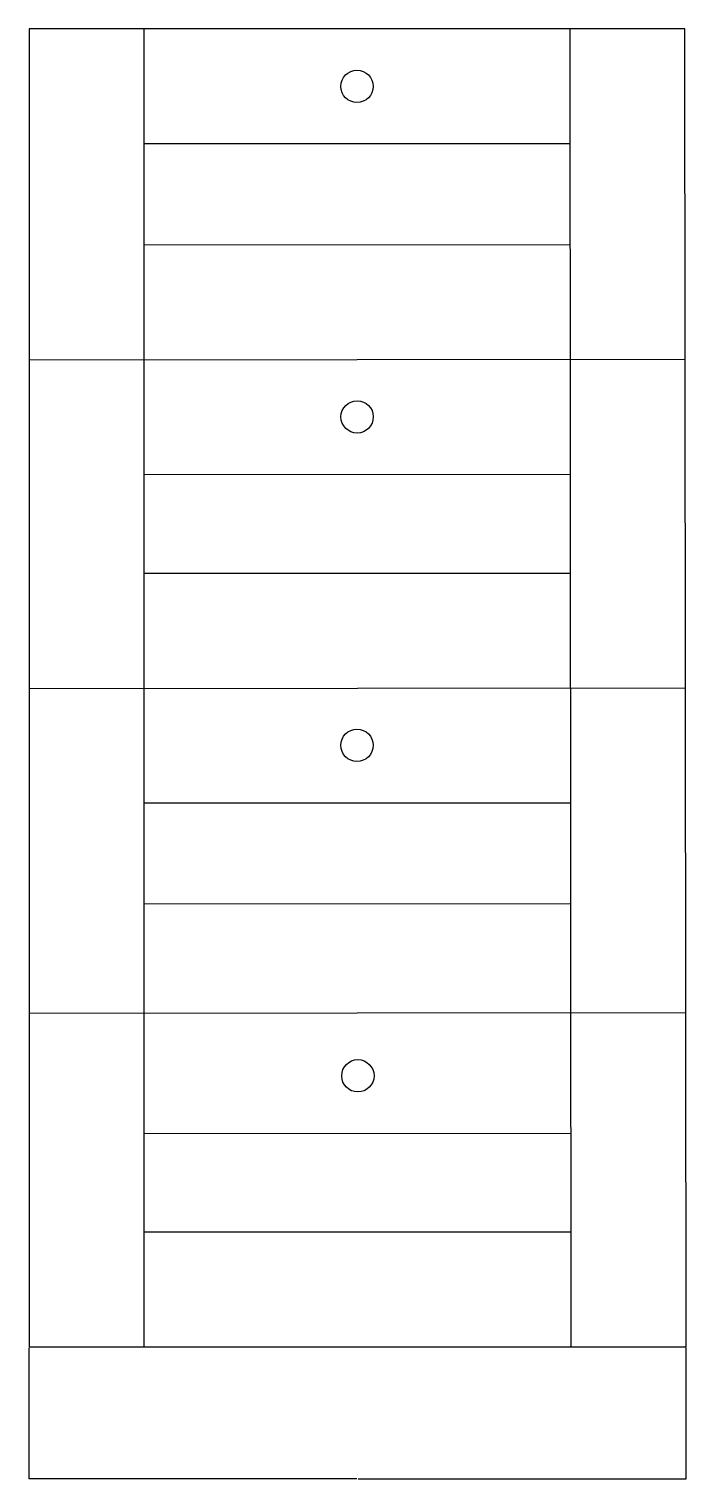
# Model space of a CAD drawing. Header units: millimetres. Extents: x 2745 to 3330, y 899 to 1109.
# Drawn here: x 2745 to 2785.1, y 913.9 to 1002.3 of the extents above; entities that cross this region are included whole.
import ezdxf

# ---------------------------------------------------------------- set-up
doc = ezdxf.new("R2010")
doc.units = ezdxf.units.MM
doc.layers.add('prospetti', color=2, linetype='Continuous')

msp = doc.modelspace()

# ---------------------------------------------------------------- linework, layer by layer
at = {"layer": 'prospetti'}
for p, q in [((2784.999, 1002.322), (2744.999, 1002.322)), ((2744.999, 1002.322), (2744.999, 921.989)), ((2744.999, 1002.322), (2744.999, 942.322)), ((2744.999, 1002.322), (2744.999, 990.322)), ((2751.999, 1002.322), (2751.999, 921.989)), ((2751.999, 1002.322), (2751.999, 921.989)), ((2778.072, 921.983), (2777.999, 1002.315)), ((2785.072, 921.989), (2784.999, 1002.322)), ((2778.005, 995.322), (2751.999, 995.322)), ((2744.993, 989.155), (2744.999, 989.155)), ((2751.999, 989.162), (2778.011, 989.185)), ((2744.999, 982.155), (2785.017, 982.192)), ((2751.999, 975.162), (2778.024, 975.185)), ((2751.999, 969.155), (2778.029, 969.156)), ((2745.017, 962.119), (2785.035, 962.155)), ((2751.999, 955.155), (2778.042, 955.156)), ((2744.993, 948.989), (2744.999, 948.989)), ((2751.999, 948.996), (2778.047, 949.019)), ((2744.999, 942.322), (2785.017, 942.358)), ((2751.999, 934.996), (2778.06, 935.019)), ((2751.999, 928.989), (2778.065, 928.989)), ((2785.065, 928.989), (2785.072, 928.989)), ((2744.999, 921.989), (2785.072, 921.989)), ((2744.999, 913.929), (2744.999, 921.929)), ((2785.072, 913.929), (2785.072, 921.929)), ((2764.999, 913.929), (2744.999, 913.929)), ((2765.072, 913.929), (2785.072, 913.929))]:
    msp.add_line(p, q, dxfattribs=at)
for centre in [(2765.001, 998.822), (2765.01, 978.674), (2765.001, 958.655), (2765.055, 938.507)]:
    msp.add_circle(centre, 0.985, dxfattribs=at)

doc.saveas('drawing.dxf')
